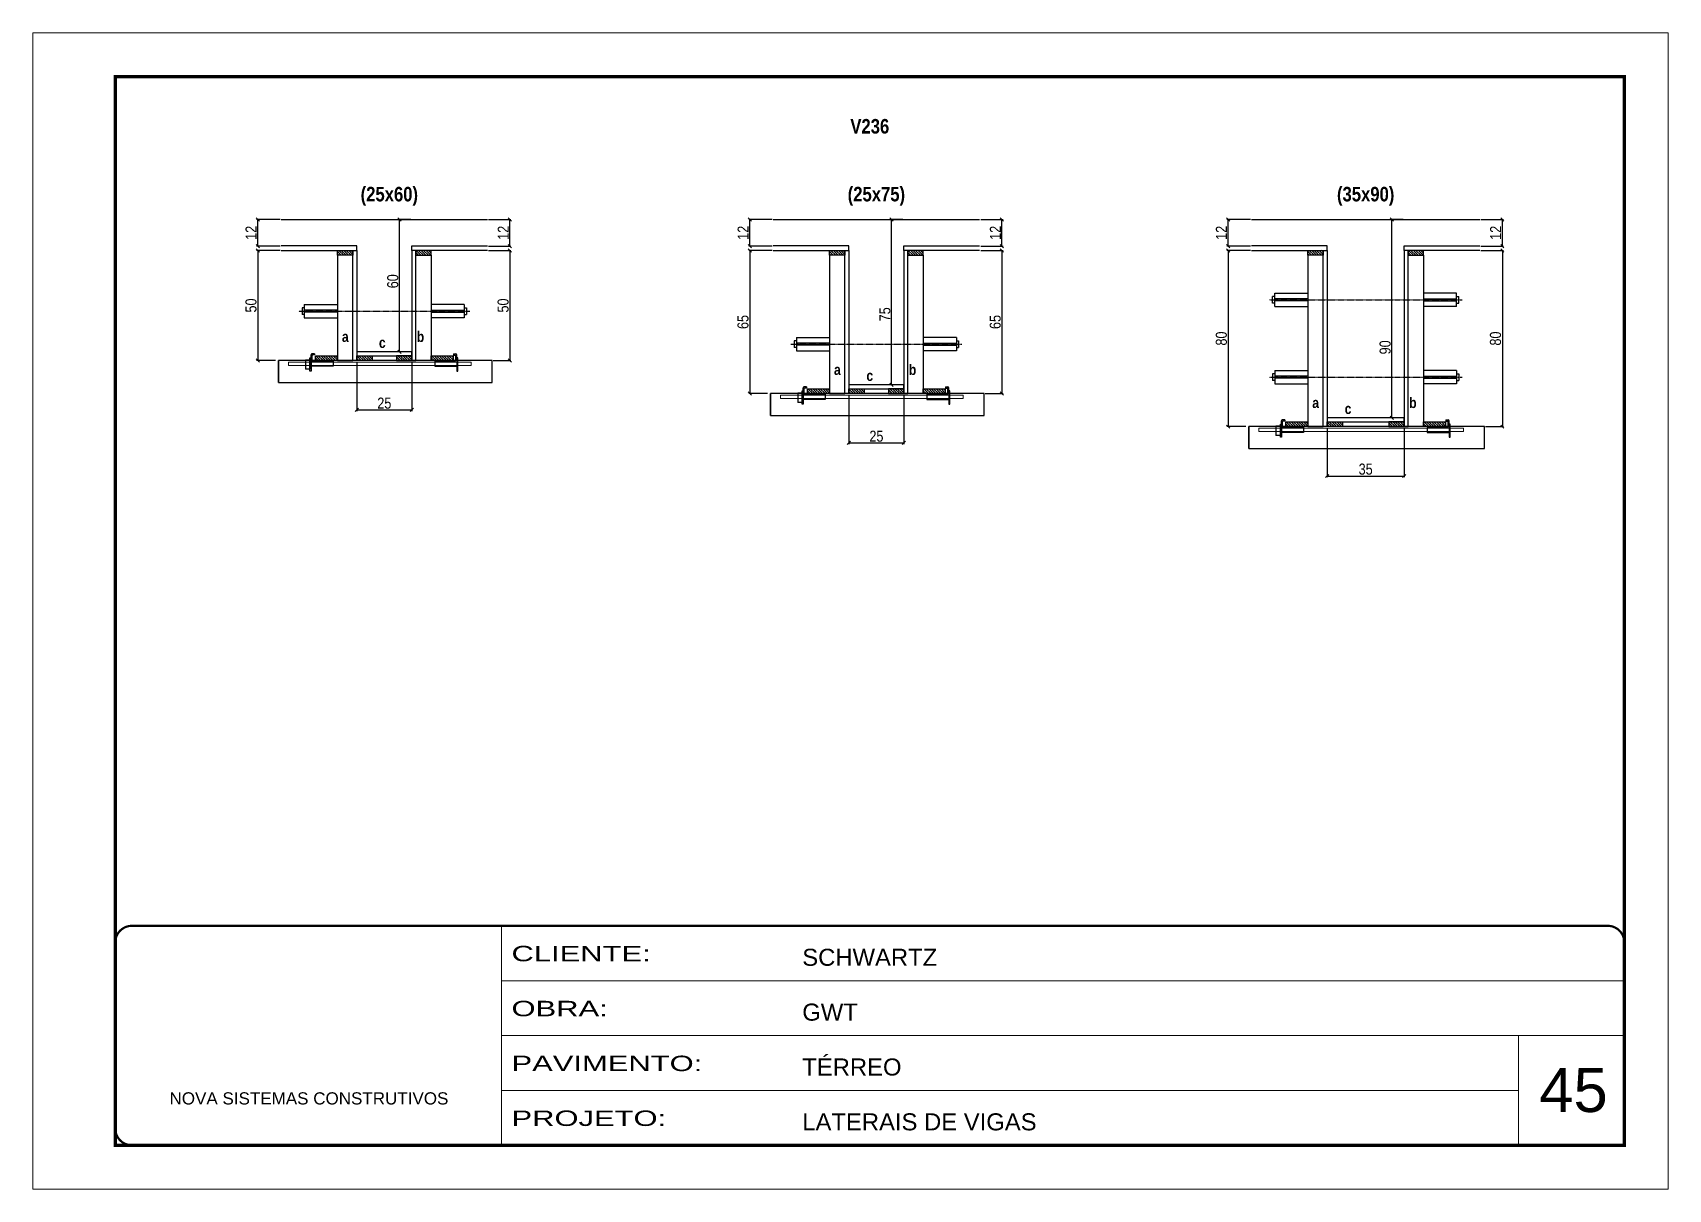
# Model space of a CAD drawing. Extents: x 2603 to 22413, y 1253 to 30260.
# Drawn here: x 2603 to 4088, y 16185 to 17235 of the extents above; entities that cross this region are included whole.
import ezdxf

# ---------------------------------------------------------------- set-up
doc = ezdxf.new("R2010")
doc.units = 0
for name, pattern in [('CONTINUO', [0]), ('DASHED', [0.75, 0.5, -0.25]), ('HIDDEN', [0.375, 0.25, -0.125])]:
    doc.linetypes.add(name, pattern=pattern)
for name, color, linetype in [('barrote', 251, 'Continuous'), ('COTA', 241, 'Continuous'), ('detalhes', 4, 'Continuous'), ('NOMENCLATURA', 7, 'Continuous'), ('Painéis', 200, 'Continuous'), ('presilha', 1, 'Continuous'), ('SARR_2.2x10', 60, 'Continuous'), ('SARR_2.2x7', 40, 'Continuous'), ('SARR_3.5x7', 81, 'Continuous'), ('TENSOR', 3, 'Continuous')]:
    doc.layers.add(name, color=color, linetype=linetype)
for name, color, linetype, lineweight in [('CARIMBO', 255, 'Continuous', 9), ('CONCRETO', 251, 'Continuous', 25), ('Folhas', 255, 'Continuous', 9), ('SARRAFO DE PRESSAO', 251, 'DASHED', 9), ('SCO-___-LAJ', 2, 'Continuous', 0)]:
    doc.layers.add(name, color=color, linetype=linetype, lineweight=lineweight)
doc.styles.add('ARIAL', font='arial.ttf')
doc.styles.add('COTA TECNICA 2X', font='techl___.ttf', dxfattribs={"height": 10})
doc.styles.add('TECNICA', font='techb___.ttf', dxfattribs={"height": 10})
doc.styles.add('Tecnologia', font='')
doc.styles.get('Tecnologia').set_extended_font_data('Forgotten Futurist')
doc.dimstyles.new('SECAO', dxfattribs={"dimscale": 0.333333, "dimtxt": 5, "dimasz": 9, "dimexe": 3, "dimexo": 3, "dimgap": 3, "dimtad": 1, "dimdec": 1, "dimlfac": 0.5, "dimzin": 12, "dimdsep": 46, "dimtxsty": 'COTA TECNICA 2X', "dimblk1": 'OBLIQUE', "dimblk2": 'OBLIQUE', "dimsah": 1, "dimcen": 0.9, "dimclrd": 4, "dimclre": 4, "dimclrt": 240, "dimadec": 1, "dimazin": 3, "dimtfac": 1, "dimtdec": 1, "dimtmove": 0, "dimatfit": 3, "dimfxl": 1, "dimtolj": 1, "dimtzin": 12, "dimarcsym": 0})

msp = doc.modelspace()

# ---------------------------------------------------------------- texts
at = {"layer": 'CARIMBO', "style": 'ARIAL'}
msp.add_text('45', height=40, dxfattribs=at).set_placement((3970.83, 16254.99))
at = {"layer": 'detalhes', "style": 'TECNICA'}
for s, p in [('a', (2883.71, 16954.12)), ('b', (2951.68, 16954.11)), ('c', (2917.32, 16948.7)), ('a', (3330.49, 16924.12)), ('b', (3398.47, 16924.11)), ('c', (3359.93, 16918.7)), ('a', (3764.74, 16894.12)), ('b', (3852.71, 16894.11)), ('c', (3794.17, 16888.7))]:
    msp.add_text(s, height=9.6, dxfattribs=at).set_placement(p)
at = {"layer": 'NOMENCLATURA', "char_height": 13.2, "attachment_point": 2, "style": 'TECNICA'}
for s, insert in [('V236', (3362.97, 17156.51)), ('\\P(25x60)', (2926.75, 17116.92)), ('\\P(25x75)', (3368.97, 17116.92)), ('\\P(35x90)', (3813.21, 17116.92))]:
    msp.add_mtext_dynamic_manual_height_columns(s, width=300.2766, gutter_width=1, heights=[0], dxfattribs=dict(at, insert=insert))

# ---------------------------------------------------------------- blocks, each defined once
blk = doc.blocks.new('9999999999')
at = {"color": 30, "linetype": 'CONTINUO'}
for p, q in [((98564.6, 34230.2), (98564.6, 34429.4)), ((98564.6, 34379.6), (99584, 34379.6)), ((98564.6, 34329.8), (99488, 34329.8)), ((99584, 34329.8), (99488, 34329.8)), ((99488, 34329.8), (99488, 34230.2)), ((98564.6, 34280), (99488, 34280))]:
    blk.add_line(p, q, dxfattribs=at)
at = {"color": 30, "linetype": 'CONTINUO', "const_width": 2}
blk.add_lwpolyline([(99584, 34230.2), (99584, 34414.4, 0.414214), (99569, 34429.4), (98229, 34429.4, 0.414214), (98214, 34414.4), (98214, 34245.2, 0.414214), (98229, 34230.2), (99584, 34230.2)], format="xyb", dxfattribs=at)
at = {"layer": 'Folhas'}
blk.add_lwpolyline([(98139, 34190.2), (99624, 34190.2), (99624, 35240.2), (98139, 35240.2)], close=True, dxfattribs=at)
at = {"layer": 'Folhas', "color": 30, "const_width": 3}
blk.add_lwpolyline([(98214, 34230.2), (99584, 34230.2), (99584, 35200.2), (98214, 35200.2)], close=True, dxfattribs=at)
at = {"color": 7, "linetype": 'Continuous', "ltscale": 5, "style": 'ARIAL'}
for s, height, p in [('SCHWARTZ', 15.48, (98837.7, 34393.1)), ('GWT', 15.48, (98837.7, 34343.3)), ('TÉRREO', 15.48, (98837.7, 34293.5)), ('NOVA SISTEMAS CONSTRUTIVOS', 11.059, (98263.2, 34267.2)), ('LATERAIS DE VIGAS', 15.483, (98837.7, 34243.7))]:
    blk.add_text(s, height=height, dxfattribs=at).set_placement(p)
at = {"layer": 'Folhas', "color": 7, "style": 'Tecnologia', "width": 1.5}
for s, p in [('CLIENTE:', (98573.7, 34397.2)), ('OBRA:', (98573.7, 34347.3)), ('PAVIMENTO:', (98573.7, 34297.5)), ('PROJETO:', (98573.7, 34247.7))]:
    blk.add_text(s, height=14, dxfattribs=at).set_placement(p)
blk = doc.blocks.new('PRESILHA METÁLICA 1')
at = {"layer": 'presilha'}
for p, q in [((0, 13), (6, 13)), ((0, 13), (0, 0)), ((6, 0), (0, 0)), ((6, 15.5), (7.5, 15.5)), ((6, -2.5), (6, 15.5)), ((6, 13), (6, 0)), ((7.5, 10.6), (7.5, 19.9)), ((7.5, 15.5), (7.5, -2.5)), ((37.5, 4.1), (7.5, 4.1)), ((12, 21), (8.6, 21)), ((9, 11.6), (9, 18.9)), ((12, 19.5), (9.6, 19.5)), ((37.5, 11), (9.6, 11)), ((12, 21), (12, 19.5)), ((37.5, 11), (37.5, 4.1)), ((7.5, -2.5), (6, -2.5))]:
    blk.add_line(p, q, dxfattribs=at)
for centre, radius, start, end in [((8.6, 19.9), 1.14, 90, 180), ((9.6, 18.9), 0.57, 90, 180), ((9.6, 11.6), 0.57, 180, 270)]:
    blk.add_arc(centre, radius, start, end, dxfattribs=at)
blk = doc.blocks.new('PRESILHA METÁLICA 2')
at = {"layer": 'presilha'}
for p, q in [((-5.2, 23.5), (-5.2, 22)), ((-5.2, 23.5), (-1.9, 23.5)), ((-0.8, 14.6), (-0.8, 22.4)), ((-30.8, 13.5), (-30.8, 6.6)), ((-30.8, 13.5), (-2.8, 13.5)), ((-30.8, 6.6), (-0.8, 6.6)), ((-5.2, 22), (-2.8, 22)), ((-2.2, 14.1), (-2.2, 21.4)), ((0.8, 18), (-0.8, 18)), ((-0.8, 18), (-0.8, 0)), ((-0.8, 0), (0.8, 0)), ((0.8, 0), (0.8, 18))]:
    blk.add_line(p, q, dxfattribs=at)
for centre, radius, start, end in [((-1.9, 22.4), 1.14, 0, 90), ((-2.8, 21.4), 0.57, 0, 90), ((-2.8, 14.1), 0.57, 270, 0)]:
    blk.add_arc(centre, radius, start, end, dxfattribs=at)
blk = doc.blocks.new('_Oblique')
at = {"color": 0, "linetype": 'ByBlock', "lineweight": -2}
blk.add_line((-0.5, -0.5), (0.5, 0.5), dxfattribs=at)
blk = doc.blocks.new('*D287')
at = {"layer": 'COTA', "color": 4, "lineweight": -2, "transparency": 16777216}
for p, q in [((3016.9, 17037.2), (3037.2, 17037.2)), ((3036.2, 17037.2), (3036.2, 16937.2)), ((3021, 16937.2), (3037.2, 16937.2))]:
    blk.add_line(p, q, dxfattribs=at)
at = {"layer": 'Defpoints', "color": 0, "transparency": 16777216}
for p in [(3015.9, 17037.2), (3020, 16937.2), (3036.2, 16937.2)]:
    blk.add_point(p, dxfattribs=at)
at = {"layer": 'COTA', "color": 4, "lineweight": -2, "transparency": 16777216, "xscale": 3, "yscale": 3, "zscale": 3}
for p, rotation in [((3036.2, 17037.2), 90), ((3036.2, 16937.2), 270)]:
    blk.add_blockref('_Oblique', p, dxfattribs=dict(at, rotation=rotation))
at = {"layer": 'COTA', "color": 240, "transparency": 16777216, "insert": (3030.1, 16987.2), "char_height": 10, "attachment_point": 5, "rotation": 90, "style": 'COTA TECNICA 2X'}
blk.add_mtext('\\A1;50', dxfattribs=at)
blk = doc.blocks.new('*D288')
at = {"layer": 'COTA', "color": 4, "lineweight": -2, "transparency": 16777216}
for p, q in [((3016.9, 17065.2), (3037.2, 17065.2)), ((3036.2, 17041.2), (3036.2, 17065.2)), ((3016.9, 17041.2), (3037.2, 17041.2))]:
    blk.add_line(p, q, dxfattribs=at)
at = {"layer": 'Defpoints', "color": 0, "transparency": 16777216}
for p in [(3015.9, 17065.2), (3036.2, 17065.2), (3015.9, 17041.2)]:
    blk.add_point(p, dxfattribs=at)
at = {"layer": 'COTA', "color": 4, "lineweight": -2, "transparency": 16777216, "xscale": 3, "yscale": 3, "zscale": 3}
for p, rotation in [((3036.2, 17065.2), 90), ((3036.2, 17041.2), 270)]:
    blk.add_blockref('_Oblique', p, dxfattribs=dict(at, rotation=rotation))
at = {"layer": 'COTA', "color": 240, "transparency": 16777216, "insert": (3030.2, 17053.2), "char_height": 10, "attachment_point": 5, "rotation": 90, "style": 'COTA TECNICA 2X'}
blk.add_mtext('\\A1;12', dxfattribs=at)
blk = doc.blocks.new('*D289')
at = {"layer": 'COTA', "color": 4, "lineweight": -2, "transparency": 16777216}
for p, q in [((2827.5, 17037.2), (2806.3, 17037.2)), ((2807.3, 17037.2), (2807.3, 16937.2)), ((2823.4, 16937.2), (2806.3, 16937.2))]:
    blk.add_line(p, q, dxfattribs=at)
at = {"layer": 'Defpoints', "color": 0, "transparency": 16777216}
for p in [(2828.5, 17037.2), (2807.3, 16937.2), (2824.4, 16937.2)]:
    blk.add_point(p, dxfattribs=at)
at = {"layer": 'COTA', "color": 4, "lineweight": -2, "transparency": 16777216, "xscale": 3, "yscale": 3, "zscale": 3}
for p, rotation in [((2807.3, 17037.2), 90), ((2807.3, 16937.2), 270)]:
    blk.add_blockref('_Oblique', p, dxfattribs=dict(at, rotation=rotation))
at = {"layer": 'COTA', "color": 240, "transparency": 16777216, "insert": (2801.2, 16987.2), "char_height": 10, "attachment_point": 5, "rotation": 90, "style": 'COTA TECNICA 2X'}
blk.add_mtext('\\A1;50', dxfattribs=at)
blk = doc.blocks.new('*D1572')
at = {"layer": 'COTA', "color": 4, "lineweight": -2, "transparency": 16777216}
for p, q in [((2946.2, 17065.2), (2935, 17065.2)), ((2936, 16945.2), (2936, 17065.2)), ((2946.2, 16945.2), (2935, 16945.2))]:
    blk.add_line(p, q, dxfattribs=at)
at = {"layer": 'Defpoints', "color": 0, "transparency": 16777216}
for p in [(2936, 17065.2), (2947.2, 17065.2), (2947.2, 16945.2)]:
    blk.add_point(p, dxfattribs=at)
at = {"layer": 'COTA', "color": 4, "lineweight": -2, "transparency": 16777216, "xscale": 3, "yscale": 3, "zscale": 3}
for p, rotation in [((2936, 17065.2), 90), ((2936, 16945.2), 270)]:
    blk.add_blockref('_Oblique', p, dxfattribs=dict(at, rotation=rotation))
at = {"layer": 'COTA', "color": 240, "transparency": 16777216, "insert": (2929.9, 17009.2), "char_height": 10, "attachment_point": 5, "rotation": 90, "style": 'COTA TECNICA 2X'}
blk.add_mtext('\\A1;60', dxfattribs=at)
blk = doc.blocks.new('*D1573')
at = {"layer": 'COTA', "color": 4, "lineweight": -2, "transparency": 16777216}
for p, q in [((2827.5, 17065.2), (2806.3, 17065.2)), ((2807.3, 17041.2), (2807.3, 17065.2)), ((2827.5, 17041.2), (2806.3, 17041.2))]:
    blk.add_line(p, q, dxfattribs=at)
at = {"layer": 'Defpoints', "color": 0, "transparency": 16777216}
for p in [(2807.3, 17065.2), (2828.5, 17065.2), (2828.5, 17041.2)]:
    blk.add_point(p, dxfattribs=at)
at = {"layer": 'COTA', "color": 4, "lineweight": -2, "transparency": 16777216, "xscale": 3, "yscale": 3, "zscale": 3}
for p, rotation in [((2807.3, 17065.2), 90), ((2807.3, 17041.2), 270)]:
    blk.add_blockref('_Oblique', p, dxfattribs=dict(at, rotation=rotation))
at = {"layer": 'COTA', "color": 240, "transparency": 16777216, "insert": (2801.2, 17053.2), "char_height": 10, "attachment_point": 5, "rotation": 90, "style": 'COTA TECNICA 2X'}
blk.add_mtext('\\A1;12', dxfattribs=at)
blk = doc.blocks.new('*D1574')
at = {"layer": 'COTA', "color": 4, "lineweight": -2, "transparency": 16777216}
for p, q in [((2897.2, 16936.2), (2897.2, 16891.4)), ((2947.2, 16936.2), (2947.2, 16891.4)), ((2897.2, 16892.4), (2947.2, 16892.4))]:
    blk.add_line(p, q, dxfattribs=at)
at = {"layer": 'Defpoints', "color": 0, "transparency": 16777216}
for p in [(2897.2, 16937.2), (2947.2, 16937.2), (2947.2, 16892.4)]:
    blk.add_point(p, dxfattribs=at)
at = {"layer": 'COTA', "color": 4, "lineweight": -2, "transparency": 16777216, "xscale": 3, "yscale": 3, "zscale": 3, "rotation": 180}
blk.add_blockref('_Oblique', (2897.2, 16892.4), dxfattribs=at)
at = {"layer": 'COTA', "color": 4, "lineweight": -2, "transparency": 16777216, "xscale": 3, "yscale": 3, "zscale": 3}
blk.add_blockref('_Oblique', (2947.2, 16892.4), dxfattribs=at)
at = {"layer": 'COTA', "color": 240, "transparency": 16777216, "insert": (2922.2, 16898.5), "char_height": 10, "attachment_point": 5, "style": 'COTA TECNICA 2X'}
blk.add_mtext('\\A1;25', dxfattribs=at)
blk = doc.blocks.new('*D290')
at = {"layer": 'COTA', "color": 4, "lineweight": -2, "transparency": 16777216}
for p, q in [((3463.7, 17037.2), (3484, 17037.2)), ((3483, 17037.2), (3483, 16907.2)), ((3467.8, 16907.2), (3484, 16907.2))]:
    blk.add_line(p, q, dxfattribs=at)
at = {"layer": 'Defpoints', "color": 0, "transparency": 16777216}
for p in [(3462.7, 17037.2), (3466.8, 16907.2), (3483, 16907.2)]:
    blk.add_point(p, dxfattribs=at)
at = {"layer": 'COTA', "color": 4, "lineweight": -2, "transparency": 16777216, "xscale": 3, "yscale": 3, "zscale": 3}
for p, rotation in [((3483, 17037.2), 90), ((3483, 16907.2), 270)]:
    blk.add_blockref('_Oblique', p, dxfattribs=dict(at, rotation=rotation))
at = {"layer": 'COTA', "color": 240, "transparency": 16777216, "insert": (3476.9, 16972.2), "char_height": 10, "attachment_point": 5, "rotation": 90, "style": 'COTA TECNICA 2X'}
blk.add_mtext('\\A1;65', dxfattribs=at)
blk = doc.blocks.new('*D291')
at = {"layer": 'COTA', "color": 4, "lineweight": -2, "transparency": 16777216}
for p, q in [((3463.7, 17065.2), (3484, 17065.2)), ((3483, 17041.2), (3483, 17065.2)), ((3463.7, 17041.2), (3484, 17041.2))]:
    blk.add_line(p, q, dxfattribs=at)
at = {"layer": 'Defpoints', "color": 0, "transparency": 16777216}
for p in [(3462.7, 17065.2), (3483, 17065.2), (3462.7, 17041.2)]:
    blk.add_point(p, dxfattribs=at)
at = {"layer": 'COTA', "color": 4, "lineweight": -2, "transparency": 16777216, "xscale": 3, "yscale": 3, "zscale": 3}
for p, rotation in [((3483, 17065.2), 90), ((3483, 17041.2), 270)]:
    blk.add_blockref('_Oblique', p, dxfattribs=dict(at, rotation=rotation))
at = {"layer": 'COTA', "color": 240, "transparency": 16777216, "insert": (3477, 17053.2), "char_height": 10, "attachment_point": 5, "rotation": 90, "style": 'COTA TECNICA 2X'}
blk.add_mtext('\\A1;12', dxfattribs=at)
blk = doc.blocks.new('*D292')
at = {"layer": 'COTA', "color": 4, "lineweight": -2, "transparency": 16777216}
for p, q in [((3274.3, 17037.2), (3253.1, 17037.2)), ((3254.1, 17037.2), (3254.1, 16907.2)), ((3270.2, 16907.2), (3253.1, 16907.2))]:
    blk.add_line(p, q, dxfattribs=at)
at = {"layer": 'Defpoints', "color": 0, "transparency": 16777216}
for p in [(3275.3, 17037.2), (3254.1, 16907.2), (3271.2, 16907.2)]:
    blk.add_point(p, dxfattribs=at)
at = {"layer": 'COTA', "color": 4, "lineweight": -2, "transparency": 16777216, "xscale": 3, "yscale": 3, "zscale": 3}
for p, rotation in [((3254.1, 17037.2), 90), ((3254.1, 16907.2), 270)]:
    blk.add_blockref('_Oblique', p, dxfattribs=dict(at, rotation=rotation))
at = {"layer": 'COTA', "color": 240, "transparency": 16777216, "insert": (3247.9, 16972.2), "char_height": 10, "attachment_point": 5, "rotation": 90, "style": 'COTA TECNICA 2X'}
blk.add_mtext('\\A1;65', dxfattribs=at)
blk = doc.blocks.new('*D1575')
at = {"layer": 'COTA', "color": 4, "lineweight": -2, "transparency": 16777216}
for p, q in [((3393, 17065.2), (3381.8, 17065.2)), ((3382.8, 16915.2), (3382.8, 17065.2)), ((3393, 16915.2), (3381.8, 16915.2))]:
    blk.add_line(p, q, dxfattribs=at)
at = {"layer": 'Defpoints', "color": 0, "transparency": 16777216}
for p in [(3382.8, 17065.2), (3394, 17065.2), (3394, 16915.2)]:
    blk.add_point(p, dxfattribs=at)
at = {"layer": 'COTA', "color": 4, "lineweight": -2, "transparency": 16777216, "xscale": 3, "yscale": 3, "zscale": 3}
for p, rotation in [((3382.8, 17065.2), 90), ((3382.8, 16915.2), 270)]:
    blk.add_blockref('_Oblique', p, dxfattribs=dict(at, rotation=rotation))
at = {"layer": 'COTA', "color": 240, "transparency": 16777216, "insert": (3376.7, 16979.2), "char_height": 10, "attachment_point": 5, "rotation": 90, "style": 'COTA TECNICA 2X'}
blk.add_mtext('\\A1;75', dxfattribs=at)
blk = doc.blocks.new('*D1576')
at = {"layer": 'COTA', "color": 4, "lineweight": -2, "transparency": 16777216}
for p, q in [((3274.3, 17065.2), (3253.1, 17065.2)), ((3254.1, 17041.2), (3254.1, 17065.2)), ((3274.3, 17041.2), (3253.1, 17041.2))]:
    blk.add_line(p, q, dxfattribs=at)
at = {"layer": 'Defpoints', "color": 0, "transparency": 16777216}
for p in [(3254.1, 17065.2), (3275.3, 17065.2), (3275.3, 17041.2)]:
    blk.add_point(p, dxfattribs=at)
at = {"layer": 'COTA', "color": 4, "lineweight": -2, "transparency": 16777216, "xscale": 3, "yscale": 3, "zscale": 3}
for p, rotation in [((3254.1, 17065.2), 90), ((3254.1, 17041.2), 270)]:
    blk.add_blockref('_Oblique', p, dxfattribs=dict(at, rotation=rotation))
at = {"layer": 'COTA', "color": 240, "transparency": 16777216, "insert": (3248, 17053.2), "char_height": 10, "attachment_point": 5, "rotation": 90, "style": 'COTA TECNICA 2X'}
blk.add_mtext('\\A1;12', dxfattribs=at)
blk = doc.blocks.new('*D1577')
at = {"layer": 'COTA', "color": 4, "lineweight": -2, "transparency": 16777216}
for p, q in [((3344, 16906.2), (3344, 16861.4)), ((3394, 16906.2), (3394, 16861.4)), ((3344, 16862.4), (3394, 16862.4))]:
    blk.add_line(p, q, dxfattribs=at)
at = {"layer": 'Defpoints', "color": 0, "transparency": 16777216}
for p in [(3344, 16907.2), (3394, 16907.2), (3394, 16862.4)]:
    blk.add_point(p, dxfattribs=at)
at = {"layer": 'COTA', "color": 4, "lineweight": -2, "transparency": 16777216, "xscale": 3, "yscale": 3, "zscale": 3, "rotation": 180}
blk.add_blockref('_Oblique', (3344, 16862.4), dxfattribs=at)
at = {"layer": 'COTA', "color": 4, "lineweight": -2, "transparency": 16777216, "xscale": 3, "yscale": 3, "zscale": 3}
blk.add_blockref('_Oblique', (3394, 16862.4), dxfattribs=at)
at = {"layer": 'COTA', "color": 240, "transparency": 16777216, "insert": (3369, 16868.5), "char_height": 10, "attachment_point": 5, "style": 'COTA TECNICA 2X'}
blk.add_mtext('\\A1;25', dxfattribs=at)
blk = doc.blocks.new('*D293')
at = {"layer": 'COTA', "color": 4, "lineweight": -2, "transparency": 16777216}
for p, q in [((3917.9, 17037.2), (3938.3, 17037.2)), ((3937.3, 17037.2), (3937.3, 16877.2)), ((3922, 16877.2), (3938.3, 16877.2))]:
    blk.add_line(p, q, dxfattribs=at)
at = {"layer": 'Defpoints', "color": 0, "transparency": 16777216}
for p in [(3916.9, 17037.2), (3921, 16877.2), (3937.3, 16877.2)]:
    blk.add_point(p, dxfattribs=at)
at = {"layer": 'COTA', "color": 4, "lineweight": -2, "transparency": 16777216, "xscale": 3, "yscale": 3, "zscale": 3}
for p, rotation in [((3937.3, 17037.2), 90), ((3937.3, 16877.2), 270)]:
    blk.add_blockref('_Oblique', p, dxfattribs=dict(at, rotation=rotation))
at = {"layer": 'COTA', "color": 240, "transparency": 16777216, "insert": (3931.1, 16957.2), "char_height": 10, "attachment_point": 5, "rotation": 90, "style": 'COTA TECNICA 2X'}
blk.add_mtext('\\A1;80', dxfattribs=at)
blk = doc.blocks.new('*D294')
at = {"layer": 'COTA', "color": 4, "lineweight": -2, "transparency": 16777216}
for p, q in [((3917.9, 17065.2), (3938.3, 17065.2)), ((3937.3, 17041.2), (3937.3, 17065.2)), ((3917.9, 17041.2), (3938.3, 17041.2))]:
    blk.add_line(p, q, dxfattribs=at)
at = {"layer": 'Defpoints', "color": 0, "transparency": 16777216}
for p in [(3916.9, 17065.2), (3937.3, 17065.2), (3916.9, 17041.2)]:
    blk.add_point(p, dxfattribs=at)
at = {"layer": 'COTA', "color": 4, "lineweight": -2, "transparency": 16777216, "xscale": 3, "yscale": 3, "zscale": 3}
for p, rotation in [((3937.3, 17065.2), 90), ((3937.3, 17041.2), 270)]:
    blk.add_blockref('_Oblique', p, dxfattribs=dict(at, rotation=rotation))
at = {"layer": 'COTA', "color": 240, "transparency": 16777216, "insert": (3931.2, 17053.2), "char_height": 10, "attachment_point": 5, "rotation": 90, "style": 'COTA TECNICA 2X'}
blk.add_mtext('\\A1;12', dxfattribs=at)
blk = doc.blocks.new('*D295')
at = {"layer": 'COTA', "color": 4, "lineweight": -2, "transparency": 16777216}
for p, q in [((3708.5, 17037.2), (3687.3, 17037.2)), ((3688.3, 17037.2), (3688.3, 16877.2)), ((3704.4, 16877.2), (3687.3, 16877.2))]:
    blk.add_line(p, q, dxfattribs=at)
at = {"layer": 'Defpoints', "color": 0, "transparency": 16777216}
for p in [(3709.5, 17037.2), (3688.3, 16877.2), (3705.4, 16877.2)]:
    blk.add_point(p, dxfattribs=at)
at = {"layer": 'COTA', "color": 4, "lineweight": -2, "transparency": 16777216, "xscale": 3, "yscale": 3, "zscale": 3}
for p, rotation in [((3688.3, 17037.2), 90), ((3688.3, 16877.2), 270)]:
    blk.add_blockref('_Oblique', p, dxfattribs=dict(at, rotation=rotation))
at = {"layer": 'COTA', "color": 240, "transparency": 16777216, "insert": (3682.2, 16957.2), "char_height": 10, "attachment_point": 5, "rotation": 90, "style": 'COTA TECNICA 2X'}
blk.add_mtext('\\A1;80', dxfattribs=at)
blk = doc.blocks.new('*D1554')
at = {"layer": 'COTA', "color": 4, "lineweight": -2, "transparency": 16777216}
for p, q in [((3847.2, 17065.2), (3836, 17065.2)), ((3837, 16885.2), (3837, 17065.2)), ((3847.2, 16885.2), (3836, 16885.2))]:
    blk.add_line(p, q, dxfattribs=at)
at = {"layer": 'Defpoints', "color": 0, "transparency": 16777216}
for p in [(3837, 17065.2), (3848.2, 17065.2), (3848.2, 16885.2)]:
    blk.add_point(p, dxfattribs=at)
at = {"layer": 'COTA', "color": 4, "lineweight": -2, "transparency": 16777216, "xscale": 3, "yscale": 3, "zscale": 3}
for p, rotation in [((3837, 17065.2), 90), ((3837, 16885.2), 270)]:
    blk.add_blockref('_Oblique', p, dxfattribs=dict(at, rotation=rotation))
at = {"layer": 'COTA', "color": 240, "transparency": 16777216, "insert": (3830.9, 16949.2), "char_height": 10, "attachment_point": 5, "rotation": 90, "style": 'COTA TECNICA 2X'}
blk.add_mtext('\\A1;90', dxfattribs=at)
blk = doc.blocks.new('*D1555')
at = {"layer": 'COTA', "color": 4, "lineweight": -2, "transparency": 16777216}
for p, q in [((3708.5, 17065.2), (3687.3, 17065.2)), ((3688.3, 17041.2), (3688.3, 17065.2)), ((3708.5, 17041.2), (3687.3, 17041.2))]:
    blk.add_line(p, q, dxfattribs=at)
at = {"layer": 'Defpoints', "color": 0, "transparency": 16777216}
for p in [(3688.3, 17065.2), (3709.5, 17065.2), (3709.5, 17041.2)]:
    blk.add_point(p, dxfattribs=at)
at = {"layer": 'COTA', "color": 4, "lineweight": -2, "transparency": 16777216, "xscale": 3, "yscale": 3, "zscale": 3}
for p, rotation in [((3688.3, 17065.2), 90), ((3688.3, 17041.2), 270)]:
    blk.add_blockref('_Oblique', p, dxfattribs=dict(at, rotation=rotation))
at = {"layer": 'COTA', "color": 240, "transparency": 16777216, "insert": (3682.2, 17053.2), "char_height": 10, "attachment_point": 5, "rotation": 90, "style": 'COTA TECNICA 2X'}
blk.add_mtext('\\A1;12', dxfattribs=at)
blk = doc.blocks.new('*D1556')
at = {"layer": 'COTA', "color": 4, "lineweight": -2, "transparency": 16777216}
for p, q in [((3778.2, 16876.2), (3778.2, 16831.4)), ((3848.2, 16876.2), (3848.2, 16831.4)), ((3778.2, 16832.4), (3848.2, 16832.4))]:
    blk.add_line(p, q, dxfattribs=at)
at = {"layer": 'Defpoints', "color": 0, "transparency": 16777216}
for p in [(3778.2, 16877.2), (3848.2, 16877.2), (3848.2, 16832.4)]:
    blk.add_point(p, dxfattribs=at)
at = {"layer": 'COTA', "color": 4, "lineweight": -2, "transparency": 16777216, "xscale": 3, "yscale": 3, "zscale": 3, "rotation": 180}
blk.add_blockref('_Oblique', (3778.2, 16832.4), dxfattribs=at)
at = {"layer": 'COTA', "color": 4, "lineweight": -2, "transparency": 16777216, "xscale": 3, "yscale": 3, "zscale": 3}
blk.add_blockref('_Oblique', (3848.2, 16832.4), dxfattribs=at)
at = {"layer": 'COTA', "color": 240, "transparency": 16777216, "insert": (3813.2, 16838.6), "char_height": 10, "attachment_point": 5, "style": 'COTA TECNICA 2X'}
blk.add_mtext('\\A1;35', dxfattribs=at)

# ---------------------------------------------------------------- dimensions: what is measured, and where the dimension line sits
at = {"layer": 'COTA'}
for base, p1, p2, picture, middle in [((2807.26, 17065.23), (2828.48, 17041.23), (2828.48, 17065.23), '*D1573', (2801.21, 17053.23)), ((3036.23, 17065.23), (3015.88, 17041.23), (3015.88, 17065.23), '*D288', (3030.17, 17053.23)), ((3254.05, 17065.23), (3275.27, 17041.23), (3275.27, 17065.23), '*D1576', (3247.99, 17053.23)), ((3483.02, 17065.23), (3462.67, 17041.23), (3462.67, 17065.23), '*D291', (3476.96, 17053.23)), ((3688.29, 17065.23), (3709.51, 17041.23), (3709.51, 17065.23), '*D1555', (3682.23, 17053.23)), ((3937.26, 17065.23), (3916.91, 17041.23), (3916.91, 17065.23), '*D294', (3931.2, 17053.23)), ((2807.26, 16937.23, 0), (2828.48, 17037.23), (2824.37, 16937.23, 0), '*D289', (2801.15, 16987.23, 0)), ((3036.23, 16937.23, 0), (3015.88, 17037.23), (3019.99, 16937.23, 0), '*D287', (3030.12, 16987.23, 0)), ((3254.05, 16907.23, 0), (3275.27, 17037.23), (3271.16, 16907.23, 0), '*D292', (3247.94, 16972.23, 0)), ((3483.02, 16907.23, 0), (3462.67, 17037.23), (3466.78, 16907.23, 0), '*D290', (3476.91, 16972.23, 0)), ((3688.29, 16877.23, 0), (3709.51, 17037.23), (3705.4, 16877.23, 0), '*D295', (3682.17, 16957.23, 0)), ((3937.26, 16877.23, 0), (3916.91, 17037.23), (3921.02, 16877.23, 0), '*D293', (3931.13, 16957.23, 0))]:
    dim = msp.add_linear_dim(base=base, p1=p1, p2=p2, angle=90, dimstyle='SECAO', dxfattribs=at)
    dim.commit()
    dim.dimension.update_dxf_attribs({"geometry": picture, "text_midpoint": middle})
for base, p1, p2, picture, middle in [((2936.01, 17065.23), (2947.18, 16945.23), (2947.18, 17065.23), '*D1572', (2936.01, 17009.23)), ((3382.79, 17065.23), (3393.97, 16915.23), (3393.97, 17065.23), '*D1575', (3382.79, 16979.23)), ((3837.03, 17065.23), (3848.21, 16885.23), (3848.21, 17065.23), '*D1554', (3837.03, 16949.23))]:
    dim = msp.add_linear_dim(base=base, p1=p1, p2=p2, angle=90, dimstyle='SECAO', dxfattribs=at)
    dim.commit()
    dim.dimension.update_dxf_attribs({"geometry": picture, "text_midpoint": middle, "dimtype": 160})
for base, p1, p2, picture, middle in [((2947.18, 16892.4), (2897.18, 16937.23), (2947.18, 16937.23), '*D1574', (2922.18, 16898.51)), ((3393.97, 16862.4), (3343.97, 16907.23), (3393.97, 16907.23), '*D1577', (3368.97, 16868.51)), ((3848.21, 16832.4), (3778.21, 16877.23), (3848.21, 16877.23), '*D1556', (3813.21, 16838.62))]:
    dim = msp.add_linear_dim(base=base, p1=p1, p2=p2, dimstyle='SECAO', dxfattribs=at)
    dim.commit()
    dim.dimension.update_dxf_attribs({"geometry": picture, "text_midpoint": middle})

# ---------------------------------------------------------------- hatches: boundary and pattern name
at = {"layer": 'SARR_2.2x10'}
h = msp.add_hatch(dxfattribs=at)
h.set_pattern_fill('ANSI31', color=256, scale=0.5, angle=90)
h.set_pattern_definition([(135, (36053.1203, -106574.9418), (-1.122532015, -1.122532015), [])])
h.paths.add_polyline_path([(2859.58, 16941.63), (2859.58, 16937.23), (2879.58, 16937.23), (2879.58, 16941.63)])
h = msp.add_hatch(dxfattribs=at)
h.set_pattern_fill('ANSI31', color=256, scale=0.5, angle=90)
h.set_pattern_definition([(135, (36158.3203, -106574.9418), (-1.122532015, -1.122532015), [])])
h.paths.add_polyline_path([(2964.78, 16941.63), (2964.78, 16937.23), (2984.78, 16937.23), (2984.78, 16941.63)])
h = msp.add_hatch(dxfattribs=at)
h.set_pattern_fill('ANSI31', color=256, scale=0.5, angle=90)
h.set_pattern_definition([(135, (36499.9072, -106604.9418), (-1.122532015, -1.122532015), [])])
h.paths.add_polyline_path([(3306.37, 16911.63), (3306.37, 16907.23), (3326.37, 16907.23), (3326.37, 16911.63)])
h = msp.add_hatch(dxfattribs=at)
h.set_pattern_fill('ANSI31', color=256, scale=0.5, angle=90)
h.set_pattern_definition([(135, (36605.1072, -106604.9418), (-1.122532015, -1.122532015), [])])
h.paths.add_polyline_path([(3411.57, 16911.63), (3411.57, 16907.23), (3431.57, 16907.23), (3431.57, 16911.63)])
h = msp.add_hatch(dxfattribs=at)
h.set_pattern_fill('ANSI31', color=256, scale=0.5, angle=90)
h.set_pattern_definition([(135, (36934.149, -106634.9418), (-1.122532015, -1.122532015), [])])
h.paths.add_polyline_path([(3740.61, 16881.63), (3740.61, 16877.23), (3760.61, 16877.23), (3760.61, 16881.63)])
h = msp.add_hatch(dxfattribs=at)
h.set_pattern_fill('ANSI31', color=256, scale=0.5, angle=90)
h.set_pattern_definition([(135, (37059.349, -106634.9418), (-1.122532015, -1.122532015), [])])
h.paths.add_polyline_path([(3865.81, 16881.63), (3865.81, 16877.23), (3885.81, 16877.23), (3885.81, 16881.63)])
at = {"layer": 'SARR_2.2x7'}
h = msp.add_hatch(dxfattribs=at)
h.set_pattern_fill('ANSI31', color=256, scale=0.5, angle=90)
h.set_pattern_definition([(135, (36047.1203, -106479.3418), (-1.122532015, -1.122532015), [])])
h.paths.add_polyline_path([(2893.58, 17037.23), (2893.58, 17032.83), (2879.58, 17032.83), (2879.58, 17037.23)])
h = msp.add_hatch(dxfattribs=at)
h.set_pattern_fill('ANSI31', color=256, scale=0.5, angle=90)
h.set_pattern_definition([(135, (36079.1203, -106479.3418), (-1.122532015, -1.122532015), [])])
h.paths.add_polyline_path([(2950.78, 17037.23), (2950.78, 17032.83), (2964.78, 17032.83), (2964.78, 17037.23)])
h = msp.add_hatch(dxfattribs=at)
h.set_pattern_fill('ANSI31', color=256, scale=0.5, angle=90)
h.set_pattern_definition([(135, (36493.9072, -106479.3418), (-1.122532015, -1.122532015), [])])
h.paths.add_polyline_path([(3340.37, 17037.23), (3340.37, 17032.83), (3326.37, 17032.83), (3326.37, 17037.23)])
h = msp.add_hatch(dxfattribs=at)
h.set_pattern_fill('ANSI31', color=256, scale=0.5, angle=90)
h.set_pattern_definition([(135, (36525.9072, -106479.3418), (-1.122532015, -1.122532015), [])])
h.paths.add_polyline_path([(3397.57, 17037.23), (3397.57, 17032.83), (3411.57, 17032.83), (3411.57, 17037.23)])
h = msp.add_hatch(dxfattribs=at)
h.set_pattern_fill('ANSI31', color=256, scale=0.5, angle=90)
h.set_pattern_definition([(135, (36928.149, -106479.3418), (-1.122532015, -1.122532015), [])])
h.paths.add_polyline_path([(3774.61, 17037.23), (3774.61, 17032.83), (3760.61, 17032.83), (3760.61, 17037.23)])
h = msp.add_hatch(dxfattribs=at)
h.set_pattern_fill('ANSI31', color=256, scale=0.5, angle=90)
h.set_pattern_definition([(135, (36980.149, -106479.3418), (-1.122532015, -1.122532015), [])])
h.paths.add_polyline_path([(3851.81, 17037.23), (3851.81, 17032.83), (3865.81, 17032.83), (3865.81, 17037.23)])
h = msp.add_hatch(dxfattribs=at)
h.set_pattern_fill('ANSI31', color=256, scale=0.5, angle=90)
h.set_pattern_definition([(135, (36132.7203, -106574.9418), (-1.122532015, -1.122532015), [])])
h.paths.add_polyline_path([(2911.18, 16937.23), (2911.18, 16941.63), (2897.18, 16941.63), (2897.18, 16937.23)])
h = msp.add_hatch(dxfattribs=at)
h.set_pattern_fill('ANSI31', color=256, scale=0.5, angle=90)
h.set_pattern_definition([(135, (36082.7203, -106574.9418), (-1.122532015, -1.122532015), [])])
h.paths.add_polyline_path([(2933.18, 16937.23), (2933.18, 16941.63), (2947.18, 16941.63), (2947.18, 16937.23)])
h = msp.add_hatch(dxfattribs=at)
h.set_pattern_fill('ANSI31', color=256, scale=0.5, angle=90)
h.set_pattern_definition([(135, (36579.5072, -106604.9418), (-1.122532015, -1.122532015), [])])
h.paths.add_polyline_path([(3357.97, 16907.23), (3357.97, 16911.63), (3343.97, 16911.63), (3343.97, 16907.23)])
h = msp.add_hatch(dxfattribs=at)
h.set_pattern_fill('ANSI31', color=256, scale=0.5, angle=90)
h.set_pattern_definition([(135, (36529.5072, -106604.9418), (-1.122532015, -1.122532015), [])])
h.paths.add_polyline_path([(3379.97, 16907.23), (3379.97, 16911.63), (3393.97, 16911.63), (3393.97, 16907.23)])
h = msp.add_hatch(dxfattribs=at)
h.set_pattern_fill('ANSI31', color=256, scale=0.5, angle=90)
h.set_pattern_definition([(135, (37013.749, -106634.9418), (-1.122532015, -1.122532015), [])])
h.paths.add_polyline_path([(3792.21, 16877.23), (3792.21, 16881.63), (3778.21, 16881.63), (3778.21, 16877.23)])
h = msp.add_hatch(dxfattribs=at)
h.set_pattern_fill('ANSI31', color=256, scale=0.5, angle=90)
h.set_pattern_definition([(135, (36983.749, -106634.9418), (-1.122532015, -1.122532015), [])])
h.paths.add_polyline_path([(3834.21, 16877.23), (3834.21, 16881.63), (3848.21, 16881.63), (3848.21, 16877.23)])

# ---------------------------------------------------------------- linework, layer by layer
at = {"ltscale": 3}
for p, q in [((3728.61, 16989.38), (3728.61, 16995.38)), ((3730.61, 16995.38), (3728.61, 16995.38)), ((3730.61, 16989.38), (3728.61, 16989.38)), ((3730.61, 16986.38), (3730.61, 16998.38)), ((3730.61, 16998.38), (3760.61, 16998.38)), ((3760.61, 16993.38), (3730.61, 16993.38)), ((3760.61, 16991.38), (3730.61, 16991.38)), ((3895.81, 16998.38), (3865.81, 16998.38)), ((3865.81, 16993.38), (3895.81, 16993.38)), ((3865.81, 16991.38), (3895.81, 16991.38)), ((3895.81, 16986.38), (3895.81, 16998.38)), ((3895.81, 16995.38), (3897.81, 16995.38)), ((3895.81, 16989.38), (3897.81, 16989.38)), ((3897.81, 16989.38), (3897.81, 16995.38)), ((2847.58, 16985.08), (2847.58, 16979.08)), ((2849.58, 16985.08), (2847.58, 16985.08)), ((2849.58, 16979.08), (2847.58, 16979.08)), ((2849.58, 16988.08), (2849.58, 16976.08)), ((2849.58, 16988.08), (2879.58, 16988.08)), ((2879.58, 16983.08), (2849.58, 16983.08)), ((2879.58, 16981.08), (2849.58, 16981.08)), ((2849.58, 16976.08), (2879.58, 16976.08)), ((2994.78, 16988.08), (2964.78, 16988.08)), ((2964.78, 16983.08), (2994.78, 16983.08)), ((2964.78, 16981.08), (2994.78, 16981.08)), ((2994.78, 16976.08), (2964.78, 16976.08)), ((2994.78, 16988.08), (2994.78, 16976.08)), ((2994.78, 16985.08), (2996.78, 16985.08)), ((2994.78, 16979.08), (2996.78, 16979.08)), ((2996.78, 16985.08), (2996.78, 16979.08)), ((3730.61, 16986.38), (3760.61, 16986.38)), ((3895.81, 16986.38), (3865.81, 16986.38)), ((3294.37, 16955.08), (3294.37, 16949.08)), ((3296.37, 16955.08), (3294.37, 16955.08)), ((3296.37, 16949.08), (3294.37, 16949.08)), ((3296.37, 16958.08), (3296.37, 16946.08)), ((3296.37, 16958.08), (3326.37, 16958.08)), ((3326.37, 16953.08), (3296.37, 16953.08)), ((3326.37, 16951.08), (3296.37, 16951.08)), ((3296.37, 16946.08), (3326.37, 16946.08)), ((3441.57, 16958.08), (3411.57, 16958.08)), ((3411.57, 16953.08), (3441.57, 16953.08)), ((3411.57, 16951.08), (3441.57, 16951.08)), ((3441.57, 16946.08), (3411.57, 16946.08)), ((3441.57, 16958.08), (3441.57, 16946.08)), ((3441.57, 16955.08), (3443.57, 16955.08)), ((3441.57, 16949.08), (3443.57, 16949.08)), ((3443.57, 16955.08), (3443.57, 16949.08)), ((3728.61, 16925.08), (3728.61, 16919.08)), ((3730.61, 16925.08), (3728.61, 16925.08)), ((3730.61, 16919.08), (3728.61, 16919.08)), ((3730.61, 16928.08), (3730.61, 16916.08)), ((3730.61, 16928.08), (3760.61, 16928.08)), ((3760.61, 16923.08), (3730.61, 16923.08)), ((3760.61, 16921.08), (3730.61, 16921.08)), ((3730.61, 16916.08), (3760.61, 16916.08)), ((3895.81, 16928.08), (3865.81, 16928.08)), ((3865.81, 16923.08), (3895.81, 16923.08)), ((3865.81, 16921.08), (3895.81, 16921.08)), ((3895.81, 16916.08), (3865.81, 16916.08)), ((3895.81, 16928.08), (3895.81, 16916.08)), ((3895.81, 16925.08), (3897.81, 16925.08)), ((3895.81, 16919.08), (3897.81, 16919.08)), ((3897.81, 16925.08), (3897.81, 16919.08))]:
    msp.add_line(p, q, dxfattribs=at)
at = {"layer": 'barrote'}
for points in [[(2826.13, 16917.23), (3020.04, 16917.23), (3020.04, 16937.23), (2826.13, 16937.23)], [(3272.91, 16887.23), (3466.83, 16887.23), (3466.83, 16907.23), (3272.91, 16907.23)], [(3707.16, 16857.23), (3921.07, 16857.23), (3921.07, 16877.23), (3707.16, 16877.23)]]:
    msp.add_lwpolyline(points, close=True, dxfattribs=at)
at = {"layer": 'CONCRETO', "linetype": 'Continuous'}
for p, q in [((2828.48, 17065.23), (3015.88, 17065.23)), ((3275.27, 17065.23), (3462.67, 17065.23)), ((3709.51, 17065.23), (3916.91, 17065.23))]:
    msp.add_line(p, q, dxfattribs=at)
at = {"layer": 'detalhes', "color": 250}
for p, q in [((2826.13, 16917.23), (2826.13, 16937.23)), ((3272.91, 16887.23), (3272.91, 16907.23)), ((3707.16, 16857.23), (3707.16, 16877.23))]:
    msp.add_line(p, q, dxfattribs=at)
at = {"layer": 'Painéis', "linetype": 'Continuous', "elevation": 0}
for points in [[(2828.48, 17037.23), (2897.18, 17037.23), (2897.18, 17041.23), (2828.48, 17041.23)], [(3015.88, 17037.23), (2947.18, 17037.23), (2947.18, 17041.23), (3015.88, 17041.23)], [(3275.27, 17037.23), (3343.97, 17037.23), (3343.97, 17041.23), (3275.27, 17041.23)], [(3462.67, 17037.23), (3393.97, 17037.23), (3393.97, 17041.23), (3462.67, 17041.23)], [(3709.51, 17037.23), (3778.21, 17037.23), (3778.21, 17041.23), (3709.51, 17041.23)], [(3916.91, 17037.23), (3848.21, 17037.23), (3848.21, 17041.23), (3916.91, 17041.23)]]:
    msp.add_lwpolyline(points, dxfattribs=at)
at = {"layer": 'Painéis', "linetype": 'Continuous'}
for points in [[(2893.58, 16937.23), (2893.58, 17037.23), (2897.18, 17037.23), (2897.18, 16937.23)], [(2950.78, 16937.23), (2950.78, 17037.23), (2947.18, 17037.23), (2947.18, 16937.23)], [(3340.37, 16907.23), (3340.37, 17037.23), (3343.97, 17037.23), (3343.97, 16907.23)], [(3397.57, 16907.23), (3397.57, 17037.23), (3393.97, 17037.23), (3393.97, 16907.23)], [(3774.61, 16877.23), (3774.61, 17037.23), (3778.21, 17037.23), (3778.21, 16877.23)], [(3851.81, 16877.23), (3851.81, 17037.23), (3848.21, 17037.23), (3848.21, 16877.23)], [(2947.18, 16945.23), (2897.18, 16945.23), (2897.18, 16941.63), (2947.18, 16941.63)], [(3393.97, 16915.23), (3343.97, 16915.23), (3343.97, 16911.63), (3393.97, 16911.63)], [(3848.21, 16885.23), (3778.21, 16885.23), (3778.21, 16881.63), (3848.21, 16881.63)]]:
    msp.add_lwpolyline(points, close=True, dxfattribs=at)
at = {"layer": 'SARR_2.2x10'}
for points in [[(2859.58, 16941.63), (2879.58, 16941.63), (2879.58, 16937.23), (2859.58, 16937.23)], [(2964.78, 16941.63), (2984.78, 16941.63), (2984.78, 16937.23), (2964.78, 16937.23)], [(3306.37, 16911.63), (3326.37, 16911.63), (3326.37, 16907.23), (3306.37, 16907.23)], [(3411.57, 16911.63), (3431.57, 16911.63), (3431.57, 16907.23), (3411.57, 16907.23)], [(3740.61, 16881.63), (3760.61, 16881.63), (3760.61, 16877.23), (3740.61, 16877.23)], [(3865.81, 16881.63), (3885.81, 16881.63), (3885.81, 16877.23), (3865.81, 16877.23)]]:
    msp.add_lwpolyline(points, close=True, dxfattribs=at)
at = {"layer": 'SARR_2.2x7', "elevation": 0}
for points in [[(2879.58, 17037.23), (2893.58, 17037.23), (2893.58, 17032.83), (2879.58, 17032.83)], [(2964.78, 17037.23), (2950.78, 17037.23), (2950.78, 17032.83), (2964.78, 17032.83)], [(3326.37, 17037.23), (3340.37, 17037.23), (3340.37, 17032.83), (3326.37, 17032.83)], [(3411.57, 17037.23), (3397.57, 17037.23), (3397.57, 17032.83), (3411.57, 17032.83)], [(3760.61, 17037.23), (3774.61, 17037.23), (3774.61, 17032.83), (3760.61, 17032.83)], [(3865.81, 17037.23), (3851.81, 17037.23), (3851.81, 17032.83), (3865.81, 17032.83)]]:
    msp.add_lwpolyline(points, close=True, dxfattribs=at)
at = {"layer": 'SARR_2.2x7'}
for points in [[(2897.18, 16941.63), (2911.18, 16941.63), (2911.18, 16937.23), (2897.18, 16937.23)], [(2947.18, 16941.63), (2933.18, 16941.63), (2933.18, 16937.23), (2947.18, 16937.23)], [(3343.97, 16911.63), (3357.97, 16911.63), (3357.97, 16907.23), (3343.97, 16907.23)], [(3393.97, 16911.63), (3379.97, 16911.63), (3379.97, 16907.23), (3393.97, 16907.23)], [(3778.21, 16881.63), (3792.21, 16881.63), (3792.21, 16877.23), (3778.21, 16877.23)], [(3848.21, 16881.63), (3834.21, 16881.63), (3834.21, 16877.23), (3848.21, 16877.23)]]:
    msp.add_lwpolyline(points, close=True, dxfattribs=at)
at = {"layer": 'SARR_3.5x7'}
for points in [[(2893.58, 17032.83), (2879.58, 17032.83), (2879.58, 16937.23), (2893.58, 16937.23)], [(2950.78, 17032.83), (2964.78, 17032.83), (2964.78, 16937.23), (2950.78, 16937.23)], [(3340.37, 17032.83), (3326.37, 17032.83), (3326.37, 16907.23), (3340.37, 16907.23)], [(3397.57, 17032.83), (3411.57, 17032.83), (3411.57, 16907.23), (3397.57, 16907.23)], [(3774.61, 17032.83), (3760.61, 17032.83), (3760.61, 16877.23), (3774.61, 16877.23)], [(3851.81, 17032.83), (3865.81, 17032.83), (3865.81, 16877.23), (3851.81, 16877.23)]]:
    msp.add_lwpolyline(points, close=True, dxfattribs=at)
at = {"layer": 'SCO-___-LAJ', "color": 1}
for points in [[(2835.13, 16935.89), (3000.91, 16935.89), (3000.91, 16932.69), (2835.13, 16932.69)], [(3281.92, 16905.89), (3447.7, 16905.89), (3447.7, 16902.69), (3281.92, 16902.69)], [(3716.16, 16875.89), (3901.94, 16875.89), (3901.94, 16872.69), (3716.16, 16872.69)]]:
    msp.add_lwpolyline(points, close=True, dxfattribs=at)
at = {"layer": 'TENSOR', "linetype": 'HIDDEN', "ltscale": 0.5}
for p, q in [((3725.61, 16992.38), (3900.81, 16992.38)), ((2844.58, 16982.08), (2999.78, 16982.08)), ((3291.37, 16952.08), (3446.57, 16952.08)), ((3725.61, 16922.08), (3900.81, 16922.08))]:
    msp.add_line(p, q, dxfattribs=at)

# ---------------------------------------------------------------- block references
at = {"layer": 'presilha', "xscale": 0.6666666666666666, "yscale": 0.6666666666666666, "zscale": 0.6666666666666666}
for name, p in [('PRESILHA METÁLICA 1', (2850.71, 16929.26)), ('PRESILHA METÁLICA 2', (2988.46, 16927.59)), ('PRESILHA METÁLICA 1', (3297.5, 16899.26)), ('PRESILHA METÁLICA 2', (3435.25, 16897.59)), ('PRESILHA METÁLICA 1', (3731.74, 16869.26)), ('PRESILHA METÁLICA 2', (3889.49, 16867.59))]:
    msp.add_blockref(name, p, dxfattribs=at)
at = {"layer": 'SARRAFO DE PRESSAO', "color": 6, "linetype": 'ByBlock'}
msp.add_blockref('9999999999', (-95536.01, -18005.36), dxfattribs=at)

msp.set_redraw_order([(e.dxf.handle, doc.entitydb.next_handle()) for e in msp.query("TEXT MTEXT ATTDEF DIMENSION ARC_DIMENSION")])  # texts and dimensions are drawn at this point

doc.saveas('drawing.dxf')
